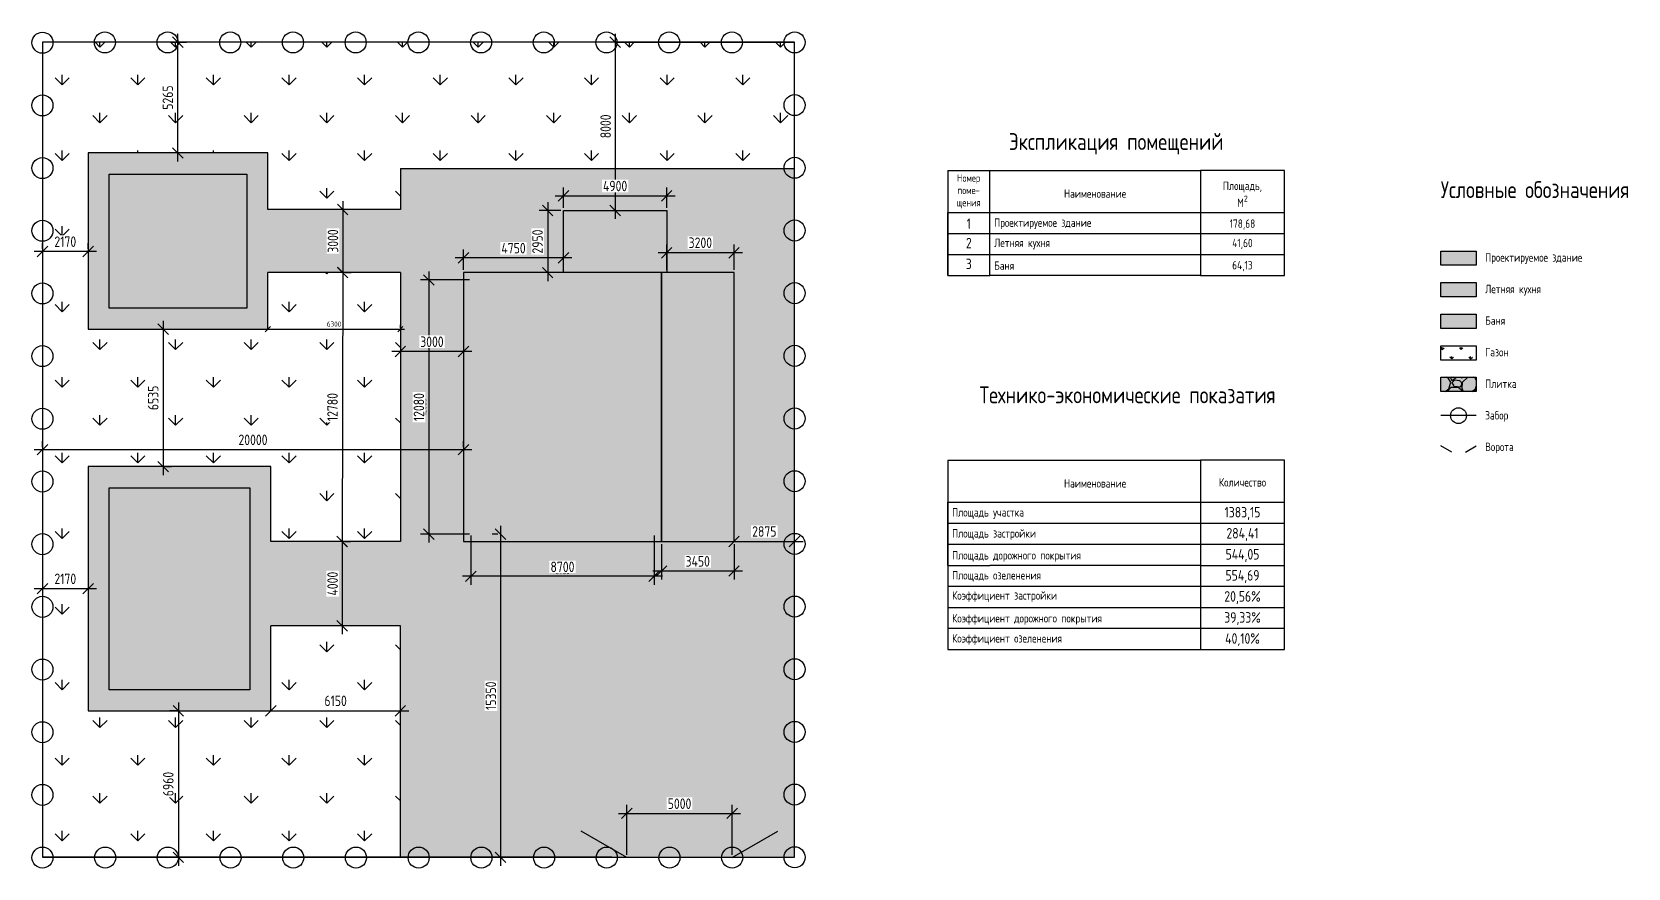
# Model space of a CAD drawing. Header units: millimetres. Extents: x 3384 to 79198, y 3671 to 43401.
import ezdxf

# ---------------------------------------------------------------- set-up
doc = ezdxf.new("R2010")
doc.units = ezdxf.units.MM
for name, color, linetype in [('Забор', 182, 'Continuous'), ('Перекрытия', 2, 'Continuous'), ('СПОЗУ', 7, 'Continuous')]:
    doc.layers.add(name, color=color, linetype=linetype)
doc.layers.add('СПДС_РАЗМЕРЫ', color=152, linetype='Continuous', lineweight=25)
doc.styles.add('ГОСТ 2.304', font='CS_Gost2304.shx')
doc.dimstyles.new('СПДС', dxfattribs={"dimscale": 100, "dimtxt": 2.5, "dimasz": 2.5, "dimexe": 2, "dimexo": 0.625, "dimgap": 1, "dimtad": 1, "dimdec": 0, "dimtxsty": 'ГОСТ 2.304', "dimblk": 'OBLIQUE', "dimblk1": 'OBLIQUE', "dimblk2": 'OBLIQUE', "dimcen": 2.5, "dimdle": 2, "dimadec": 0, "dimazin": 2, "dimtfac": 0.75, "dimtdec": 4, "dimtmove": 1, "dimatfit": 3, "dimfxl": 1, "dimtfill": 1, "dimtolj": 1, "dimarcsym": 1})

msp = doc.modelspace()

# ---------------------------------------------------------------- texts
at = {"layer": 'СПОЗУ', "ltscale": 100, "attachment_point": 1, "style": 'ГОСТ 2.304'}
for s, insert, char_height, width in [('\\pxqc;Экспликация помещений', (46883.9, 38593.4), 800, 16000), ('\\pxqc;Номер поме- щения', (46883.9, 36633.7), 350, 1986.199), ('\\pxqc;Наименование', (48883.9, 35917.8), 400, 10000), ('\\A1;\\pxqc;Площадь,^JМ{\\H0.70x;\\S2^ ;}', (58883.9, 36288.3), 400, 4000), ('\\pxql;Условные обозначения', (70301.2, 36306.3), 800, 8660.958), ('\\pxqc;1', (46883.9, 34539.4), 500, 2000), ('\\pxql; Проектируемое здание', (48883.9, 34539.4), 400, 10000), ('\\pxqc;178,68', (58883.9, 34491.1), 400, 3994.123), ('\\pxqc;2', (46883.9, 33615.4), 500, 2000), ('\\pxql; Летняя кухня', (48883.9, 33582.1), 400, 10000), ('\\pxqc;41,60', (58883.9, 33571.6), 400, 3994.123), ('\\pxqc;3', (46883.9, 32628.4), 500, 2000), ('Проектируемое здание', (72410.9, 32885), 400, 6844.286), ('\\pxql; Баня', (48883.9, 32497.8), 400, 10000), ('\\pxqc;64,13', (58883.9, 32517.4), 400, 3994.123), ('Летняя кухня', (72410.9, 31385), 400, 6844.286), ('Баня', (72410.9, 29885), 400, 6844.286), ('Газон', (72410.9, 28385), 400, 6844.286), ('\\pxqc;Технико-экономические показатия', (46716.7, 26555.1), 800, 17412.851), ('Плитка', (72410.9, 26885), 400, 6844.286), ('Забор', (72410.9, 25385), 400, 6844.286), ('Ворота', (72410.9, 23885), 400, 6844.286), ('\\pxqc;Наименование', (48883.9, 22151.5), 400, 10000), ('\\pxqc;Количество', (58883.9, 22198.9), 400, 4000), (' Площадь участка', (46883.9, 20773.1), 400, 12000), ('\\pxqc;1383,15', (58883.9, 20830.6), 500, 4000), ('\\pxql; Площадь застройки', (46883.9, 19774), 400, 12000), ('\\pxqc;284,41', (58883.9, 19830.6), 500, 4000), ('\\pxql; Площадь дорожного покрытия', (46883.9, 18731.5), 400, 12000), ('\\pxqc;544,05', (58883.9, 18830.6), 500, 4000), (' Площадь озеленения', (46883.9, 17782.2), 400, 12000), ('\\pxqc;554,69', (58883.9, 17830.6), 500, 4000), ('\\pxql; Коэффициент застройки', (46883.9, 16824.8), 400, 12000), ('\\pxqc;20,56%', (58883.9, 16830.6), 500, 4000), ('\\pxql; Коэффициент дорожного покрытия', (46883.9, 15740.6), 400, 12000), ('\\pxqc;39,33%', (58883.9, 15830.6), 500, 4000), ('\\pxql; Коэффициент озеленения', (46883.9, 14785.5), 400, 12000), ('\\pxqc;40,10%', (58883.9, 14830.6), 500, 4000)]:
    msp.add_mtext(s, dxfattribs=dict(at, insert=insert, char_height=char_height, width=width))

# ---------------------------------------------------------------- blocks, each defined once
blk = doc.blocks.new('_Oblique')
at = {"color": 0, "linetype": 'ByBlock', "lineweight": -2}
blk.add_line((-0.5, -0.5), (0.5, 0.5), dxfattribs=at)
blk = doc.blocks.new('*D29')
at = {"layer": 'Defpoints', "color": 0, "ltscale": 100}
for p in [(24234, 31615), (22234, 19535), (24234, 19535)]:
    blk.add_point(p, dxfattribs=at)
at = {"layer": 'СПДС_РАЗМЕРЫ', "color": 0, "lineweight": -2, "ltscale": 100}
for p, q in [((24172, 31615), (22034, 31615)), ((22234, 31815), (22234, 19335)), ((24172, 19535), (22034, 19535))]:
    blk.add_line(p, q, dxfattribs=at)
at = {"layer": 'СПДС_РАЗМЕРЫ', "color": 0, "lineweight": -2, "ltscale": 100, "xscale": 250, "yscale": 250, "zscale": 250}
for p, rotation in [((22234, 31615), 90), ((22234, 19535), 270)]:
    blk.add_blockref('_Oblique', p, dxfattribs=dict(at, rotation=rotation))
at = {"layer": 'СПДС_РАЗМЕРЫ', "color": 0, "lineweight": 25, "ltscale": 100, "insert": (21999, 25575), "char_height": 250, "attachment_point": 5, "rotation": 90, "style": 'ГОСТ 2.304', "bg_fill": 3, "box_fill_scale": 1.1, "bg_fill_color": 256, "bg_fill_true_color": 13158600, "bg_fill_transparency": 0}
blk.add_mtext('\\A1;12080', dxfattribs=at)
blk = doc.blocks.new('*D30')
at = {"layer": 'Defpoints', "color": 0, "ltscale": 100}
for p in [(24234, 19535), (32934, 19535), (24234, 17535)]:
    blk.add_point(p, dxfattribs=at)
at = {"layer": 'СПДС_РАЗМЕРЫ', "color": 0, "lineweight": -2, "ltscale": 100}
for p, q in [((24234, 19472), (24234, 17335)), ((32934, 19472), (32934, 17335)), ((33134, 17535), (24034, 17535))]:
    blk.add_line(p, q, dxfattribs=at)
at = {"layer": 'СПДС_РАЗМЕРЫ', "color": 0, "lineweight": -2, "ltscale": 100, "xscale": 250, "yscale": 250, "zscale": 250, "rotation": 180}
blk.add_blockref('_Oblique', (24234, 17535), dxfattribs=at)
at = {"layer": 'СПДС_РАЗМЕРЫ', "color": 0, "lineweight": -2, "ltscale": 100, "xscale": 250, "yscale": 250, "zscale": 250}
blk.add_blockref('_Oblique', (32934, 17535), dxfattribs=at)
at = {"layer": 'СПДС_РАЗМЕРЫ', "color": 0, "lineweight": 25, "ltscale": 100, "insert": (28584, 17760), "char_height": 250, "attachment_point": 5, "style": 'ГОСТ 2.304', "bg_fill": 3, "box_fill_scale": 1.1, "bg_fill_color": 256, "bg_fill_true_color": 13158600, "bg_fill_transparency": 0}
blk.add_mtext('\\A1;8700', dxfattribs=at)
blk = doc.blocks.new('*D31')
at = {"layer": 'Defpoints', "color": 0, "ltscale": 100}
for p in [(24234, 31615), (22234, 19535), (24234, 19535)]:
    blk.add_point(p, dxfattribs=at)
at = {"layer": 'СПДС_РАЗМЕРЫ', "color": 0, "lineweight": -2, "ltscale": 100}
for p, q in [((22234, 32015), (22234, 19135)), ((24109, 31615), (21834, 31615)), ((24109, 19535), (21834, 19535))]:
    blk.add_line(p, q, dxfattribs=at)
at = {"layer": 'СПДС_РАЗМЕРЫ', "color": 0, "lineweight": -2, "ltscale": 100, "xscale": 500, "yscale": 500, "zscale": 500}
for p, rotation in [((22234, 31615), 90), ((22234, 19535), 270)]:
    blk.add_blockref('_Oblique', p, dxfattribs=dict(at, rotation=rotation))
at = {"layer": 'СПДС_РАЗМЕРЫ', "color": 0, "lineweight": 25, "ltscale": 100, "insert": (21765, 25575), "char_height": 500, "attachment_point": 5, "rotation": 90, "style": 'ГОСТ 2.304', "bg_fill": 3, "box_fill_scale": 1.1, "bg_fill_color": 256, "bg_fill_true_color": 13158600, "bg_fill_transparency": 0}
blk.add_mtext('\\A1;12080', dxfattribs=at)
blk = doc.blocks.new('*D32')
at = {"layer": 'Defpoints', "color": 0, "ltscale": 100}
for p in [(24234, 19535), (32934, 19535), (24234, 17535)]:
    blk.add_point(p, dxfattribs=at)
at = {"layer": 'СПДС_РАЗМЕРЫ', "color": 0, "lineweight": -2, "ltscale": 100}
for p, q in [((24234, 19410), (24234, 17135)), ((32934, 19410), (32934, 17135)), ((33334, 17535), (23834, 17535))]:
    blk.add_line(p, q, dxfattribs=at)
at = {"layer": 'СПДС_РАЗМЕРЫ', "color": 0, "lineweight": -2, "ltscale": 100, "xscale": 500, "yscale": 500, "zscale": 500, "rotation": 180}
blk.add_blockref('_Oblique', (24234, 17535), dxfattribs=at)
at = {"layer": 'СПДС_РАЗМЕРЫ', "color": 0, "lineweight": -2, "ltscale": 100, "xscale": 500, "yscale": 500, "zscale": 500}
blk.add_blockref('_Oblique', (32934, 17535), dxfattribs=at)
at = {"layer": 'СПДС_РАЗМЕРЫ', "color": 0, "lineweight": 25, "ltscale": 100, "insert": (28584, 17985), "char_height": 500, "attachment_point": 5, "style": 'ГОСТ 2.304', "bg_fill": 3, "box_fill_scale": 1.1, "bg_fill_color": 256, "bg_fill_true_color": 13158600, "bg_fill_transparency": 0}
blk.add_mtext('\\A1;8700', dxfattribs=at)
blk = doc.blocks.new('*D33')
at = {"layer": 'Defpoints', "color": 0, "ltscale": 100}
for p in [(36644, 6271), (31644, 4171), (36644, 4171)]:
    blk.add_point(p, dxfattribs=at)
at = {"layer": 'СПДС_РАЗМЕРЫ', "color": 0, "lineweight": -2, "ltscale": 100}
for p, q in [((31244, 6271), (37044, 6271)), ((31644, 4296), (31644, 6671)), ((36644, 4296), (36644, 6671))]:
    blk.add_line(p, q, dxfattribs=at)
at = {"layer": 'СПДС_РАЗМЕРЫ', "color": 0, "lineweight": -2, "ltscale": 100, "xscale": 500, "yscale": 500, "zscale": 500, "rotation": 180}
blk.add_blockref('_Oblique', (31644, 6271), dxfattribs=at)
at = {"layer": 'СПДС_РАЗМЕРЫ', "color": 0, "lineweight": -2, "ltscale": 100, "xscale": 500, "yscale": 500, "zscale": 500}
blk.add_blockref('_Oblique', (36644, 6271), dxfattribs=at)
at = {"layer": 'СПДС_РАЗМЕРЫ', "color": 0, "ltscale": 100, "insert": (34144, 6731), "char_height": 500, "attachment_point": 5, "style": 'ГОСТ 2.304', "bg_fill": 3, "box_fill_scale": 1.1, "bg_fill_color": 256, "bg_fill_true_color": 13158600, "bg_fill_transparency": 0}
blk.add_mtext('\\A1;5000', dxfattribs=at)
blk = doc.blocks.new('*D34')
at = {"layer": 'Defpoints', "color": 0, "ltscale": 100}
for p in [(36734, 19185), (39609, 19185), (39609, 19185)]:
    blk.add_point(p, dxfattribs=at)
at = {"layer": 'СПДС_РАЗМЕРЫ', "color": 0, "lineweight": -2, "ltscale": 100}
for p, q in [((36334, 19185), (40009, 19185)), ((36734, 19310), (36734, 19585)), ((39609, 19310), (39609, 19585))]:
    blk.add_line(p, q, dxfattribs=at)
at = {"layer": 'СПДС_РАЗМЕРЫ', "color": 0, "lineweight": -2, "ltscale": 100, "xscale": 500, "yscale": 500, "zscale": 500, "rotation": 180}
blk.add_blockref('_Oblique', (36734, 19185), dxfattribs=at)
at = {"layer": 'СПДС_РАЗМЕРЫ', "color": 0, "lineweight": -2, "ltscale": 100, "xscale": 500, "yscale": 500, "zscale": 500}
blk.add_blockref('_Oblique', (39609, 19185), dxfattribs=at)
at = {"layer": 'СПДС_РАЗМЕРЫ', "color": 0, "ltscale": 100, "insert": (38172, 19664), "char_height": 500, "attachment_point": 5, "style": 'ГОСТ 2.304', "bg_fill": 3, "box_fill_scale": 1.1, "bg_fill_color": 256, "bg_fill_true_color": 13158600, "bg_fill_transparency": 0}
blk.add_mtext('\\A1;2875', dxfattribs=at)
blk = doc.blocks.new('*D35')
at = {"layer": 'Defpoints', "color": 0, "ltscale": 100}
for p in [(31084, 42915), (31084, 34915), (31084, 34915)]:
    blk.add_point(p, dxfattribs=at)
at = {"layer": 'СПДС_РАЗМЕРЫ', "color": 0, "lineweight": -2, "ltscale": 100}
for p, q in [((31084, 43315), (31084, 34515)), ((31209, 42915), (31484, 42915)), ((31209, 34915), (31484, 34915))]:
    blk.add_line(p, q, dxfattribs=at)
at = {"layer": 'СПДС_РАЗМЕРЫ', "color": 0, "lineweight": -2, "ltscale": 100, "xscale": 500, "yscale": 500, "zscale": 500}
for p, rotation in [((31084, 42915), 90), ((31084, 34915), 270)]:
    blk.add_blockref('_Oblique', p, dxfattribs=dict(at, rotation=rotation))
at = {"layer": 'СПДС_РАЗМЕРЫ', "color": 0, "ltscale": 100, "insert": (30634, 38915), "char_height": 500, "attachment_point": 5, "rotation": 90, "style": 'ГОСТ 2.304', "bg_fill": 3, "box_fill_scale": 1.1, "bg_fill_color": 256, "bg_fill_true_color": 13158600, "bg_fill_transparency": 0}
blk.add_mtext('\\A1;8000', dxfattribs=at)
blk = doc.blocks.new('*D36')
at = {"layer": 'Defpoints', "color": 0, "ltscale": 100}
for p in [(28634, 34915), (27884, 31965), (28584, 31965)]:
    blk.add_point(p, dxfattribs=at)
at = {"layer": 'СПДС_РАЗМЕРЫ', "color": 0, "lineweight": -2, "ltscale": 100}
for p, q in [((28509, 34915), (27484, 34915)), ((27884, 35315), (27884, 31565)), ((28459, 31965), (27484, 31965))]:
    blk.add_line(p, q, dxfattribs=at)
at = {"layer": 'СПДС_РАЗМЕРЫ', "color": 0, "lineweight": -2, "ltscale": 100, "xscale": 500, "yscale": 500, "zscale": 500}
for p, rotation in [((27884, 34915), 90), ((27884, 31965), 270)]:
    blk.add_blockref('_Oblique', p, dxfattribs=dict(at, rotation=rotation))
at = {"layer": 'СПДС_РАЗМЕРЫ', "color": 0, "ltscale": 100, "insert": (27400, 33440), "char_height": 500, "attachment_point": 5, "rotation": 90, "style": 'ГОСТ 2.304', "bg_fill": 3, "box_fill_scale": 1.1, "bg_fill_color": 256, "bg_fill_true_color": 13158600, "bg_fill_transparency": 0}
blk.add_mtext('\\A1;2950', dxfattribs=at)
blk = doc.blocks.new('*D37')
at = {"layer": 'Defpoints', "color": 0, "ltscale": 100}
for p in [(18144, 34965), (18144, 31965), (18144, 31965)]:
    blk.add_point(p, dxfattribs=at)
at = {"layer": 'СПДС_РАЗМЕРЫ', "color": 0, "lineweight": -2, "ltscale": 100}
for p, q in [((18019, 34965), (17744, 34965)), ((18144, 35365), (18144, 31565)), ((18019, 31965), (17744, 31965))]:
    blk.add_line(p, q, dxfattribs=at)
at = {"layer": 'СПДС_РАЗМЕРЫ', "color": 0, "lineweight": -2, "ltscale": 100, "xscale": 500, "yscale": 500, "zscale": 500}
for p, rotation in [((18144, 34965), 90), ((18144, 31965), 270)]:
    blk.add_blockref('_Oblique', p, dxfattribs=dict(at, rotation=rotation))
at = {"layer": 'СПДС_РАЗМЕРЫ', "color": 0, "ltscale": 100, "insert": (17683, 33465), "char_height": 500, "attachment_point": 5, "rotation": 90, "style": 'ГОСТ 2.304', "bg_fill": 3, "box_fill_scale": 1.1, "bg_fill_color": 256, "bg_fill_true_color": 13158600, "bg_fill_transparency": 0}
blk.add_mtext('\\A1;3000', dxfattribs=at)
blk = doc.blocks.new('*D38')
at = {"layer": 'Defpoints', "color": 0, "ltscale": 100}
for p in [(18144, 19185), (18116, 15185), (18144, 15185)]:
    blk.add_point(p, dxfattribs=at)
at = {"layer": 'СПДС_РАЗМЕРЫ', "color": 0, "lineweight": -2, "ltscale": 100}
for p, q in [((18019, 19185), (17716, 19185)), ((18116, 19585), (18116, 14785)), ((18019, 15185), (17716, 15185))]:
    blk.add_line(p, q, dxfattribs=at)
at = {"layer": 'СПДС_РАЗМЕРЫ', "color": 0, "lineweight": -2, "ltscale": 100, "xscale": 500, "yscale": 500, "zscale": 500}
for p, rotation in [((18116, 19185), 90), ((18116, 15185), 270)]:
    blk.add_blockref('_Oblique', p, dxfattribs=dict(at, rotation=rotation))
at = {"layer": 'СПДС_РАЗМЕРЫ', "color": 0, "ltscale": 100, "insert": (17666, 17185), "char_height": 500, "attachment_point": 5, "rotation": 90, "style": 'ГОСТ 2.304', "bg_fill": 3, "box_fill_scale": 1.1, "bg_fill_color": 256, "bg_fill_true_color": 13158600, "bg_fill_transparency": 0}
blk.add_mtext('\\A1;4000', dxfattribs=at)
blk = doc.blocks.new('*D39')
at = {"layer": 'Defpoints', "color": 0, "ltscale": 100}
for p in [(18144, 31965), (18116, 19185), (18116, 19185)]:
    blk.add_point(p, dxfattribs=at)
at = {"layer": 'СПДС_РАЗМЕРЫ', "color": 0, "lineweight": -2, "ltscale": 100}
for p, q in [((18145, 32365), (18115, 18785)), ((18269, 31964), (18544, 31964)), ((18241, 19184), (18516, 19184))]:
    blk.add_line(p, q, dxfattribs=at)
at = {"layer": 'СПДС_РАЗМЕРЫ', "color": 0, "lineweight": -2, "ltscale": 100, "xscale": 500, "yscale": 500, "zscale": 500}
for p, rotation in [((18144, 31965), 89.87560970326753), ((18116, 19185), 269.8756097032675)]:
    blk.add_blockref('_Oblique', p, dxfattribs=dict(at, rotation=rotation))
at = {"layer": 'СПДС_РАЗМЕРЫ', "color": 0, "ltscale": 100, "insert": (17661, 25576), "char_height": 500, "attachment_point": 5, "rotation": 89.87561, "style": 'ГОСТ 2.304', "bg_fill": 3, "box_fill_scale": 1.1, "bg_fill_color": 256, "bg_fill_true_color": 13158600, "bg_fill_transparency": 0}
blk.add_mtext('\\A1;12780', dxfattribs=at)
blk = doc.blocks.new('*D40')
at = {"layer": 'Defpoints', "color": 0, "ltscale": 100}
for p in [(3884, 23550), (3884, 23550), (23884, 23550)]:
    blk.add_point(p, dxfattribs=at)
at = {"layer": 'СПДС_РАЗМЕРЫ', "color": 0, "lineweight": -2, "ltscale": 100}
for p, q in [((24284, 23550), (3484, 23550)), ((3884, 23675), (3884, 23950)), ((23884, 23675), (23884, 23950))]:
    blk.add_line(p, q, dxfattribs=at)
at = {"layer": 'СПДС_РАЗМЕРЫ', "color": 0, "lineweight": -2, "ltscale": 100, "xscale": 500, "yscale": 500, "zscale": 500, "rotation": 180}
blk.add_blockref('_Oblique', (3884, 23550), dxfattribs=at)
at = {"layer": 'СПДС_РАЗМЕРЫ', "color": 0, "lineweight": -2, "ltscale": 100, "xscale": 500, "yscale": 500, "zscale": 500}
blk.add_blockref('_Oblique', (23884, 23550), dxfattribs=at)
at = {"layer": 'СПДС_РАЗМЕРЫ', "color": 0, "ltscale": 100, "insert": (13884, 24019), "char_height": 500, "attachment_point": 5, "style": 'ГОСТ 2.304', "bg_fill": 3, "box_fill_scale": 1.1, "bg_fill_color": 256, "bg_fill_true_color": 13158600, "bg_fill_transparency": 0}
blk.add_mtext('\\A1;20000', dxfattribs=at)
blk = doc.blocks.new('*D41')
at = {"layer": 'Defpoints', "color": 0, "ltscale": 100}
for p in [(20884, 28220), (20884, 28220), (23884, 28220)]:
    blk.add_point(p, dxfattribs=at)
at = {"layer": 'СПДС_РАЗМЕРЫ', "color": 0, "lineweight": -2, "ltscale": 100}
for p, q in [((24284, 28220), (20484, 28220)), ((20884, 28095), (20884, 27820)), ((23884, 28095), (23884, 27820))]:
    blk.add_line(p, q, dxfattribs=at)
at = {"layer": 'СПДС_РАЗМЕРЫ', "color": 0, "lineweight": -2, "ltscale": 100, "xscale": 500, "yscale": 500, "zscale": 500, "rotation": 180}
blk.add_blockref('_Oblique', (20884, 28220), dxfattribs=at)
at = {"layer": 'СПДС_РАЗМЕРЫ', "color": 0, "lineweight": -2, "ltscale": 100, "xscale": 500, "yscale": 500, "zscale": 500}
blk.add_blockref('_Oblique', (23884, 28220), dxfattribs=at)
at = {"layer": 'СПДС_РАЗМЕРЫ', "color": 0, "ltscale": 100, "insert": (22384, 28680), "char_height": 500, "attachment_point": 5, "style": 'ГОСТ 2.304', "bg_fill": 3, "box_fill_scale": 1.1, "bg_fill_color": 256, "bg_fill_true_color": 13158600, "bg_fill_transparency": 0}
blk.add_mtext('\\A1;3000', dxfattribs=at)
blk = doc.blocks.new('*D42')
at = {"layer": 'Defpoints', "color": 0, "ltscale": 100}
for p in [(25644, 19535), (25644, 4185), (25644, 4185)]:
    blk.add_point(p, dxfattribs=at)
at = {"layer": 'СПДС_РАЗМЕРЫ', "color": 0, "lineweight": -2, "ltscale": 100}
for p, q in [((25644, 19935), (25644, 3785)), ((25519, 19535), (25244, 19535)), ((25519, 4185), (25244, 4185))]:
    blk.add_line(p, q, dxfattribs=at)
at = {"layer": 'СПДС_РАЗМЕРЫ', "color": 0, "lineweight": -2, "ltscale": 100, "xscale": 500, "yscale": 500, "zscale": 500}
for p, rotation in [((25644, 19535), 90), ((25644, 4185), 270)]:
    blk.add_blockref('_Oblique', p, dxfattribs=dict(at, rotation=rotation))
at = {"layer": 'СПДС_РАЗМЕРЫ', "color": 0, "ltscale": 100, "insert": (25184, 11860), "char_height": 500, "attachment_point": 5, "rotation": 90, "style": 'ГОСТ 2.304', "bg_fill": 3, "box_fill_scale": 1.1, "bg_fill_color": 256, "bg_fill_true_color": 13158600, "bg_fill_transparency": 0}
blk.add_mtext('\\A1;15350', dxfattribs=at)
blk = doc.blocks.new('*D43')
at = {"layer": 'Defpoints', "color": 0, "ltscale": 100}
for p in [(28634, 34915), (33534, 35615), (33534, 34915)]:
    blk.add_point(p, dxfattribs=at)
at = {"layer": 'СПДС_РАЗМЕРЫ', "color": 0, "lineweight": -2, "ltscale": 100}
for p, q in [((28634, 35040), (28634, 36015)), ((33534, 35040), (33534, 36015)), ((28234, 35615), (33934, 35615))]:
    blk.add_line(p, q, dxfattribs=at)
at = {"layer": 'СПДС_РАЗМЕРЫ', "color": 0, "lineweight": -2, "ltscale": 100, "xscale": 500, "yscale": 500, "zscale": 500, "rotation": 180}
blk.add_blockref('_Oblique', (28634, 35615), dxfattribs=at)
at = {"layer": 'СПДС_РАЗМЕРЫ', "color": 0, "lineweight": -2, "ltscale": 100, "xscale": 500, "yscale": 500, "zscale": 500}
blk.add_blockref('_Oblique', (33534, 35615), dxfattribs=at)
at = {"layer": 'СПДС_РАЗМЕРЫ', "color": 0, "ltscale": 100, "insert": (31084, 36079), "char_height": 500, "attachment_point": 5, "style": 'ГОСТ 2.304', "bg_fill": 3, "box_fill_scale": 1.1, "bg_fill_color": 256, "bg_fill_true_color": 13158600, "bg_fill_transparency": 0}
blk.add_mtext('\\A1;4900', dxfattribs=at)
blk = doc.blocks.new('*D44')
at = {"layer": 'Defpoints', "color": 0, "ltscale": 100}
for p in [(33534, 32904), (33534, 31965), (36734, 31965)]:
    blk.add_point(p, dxfattribs=at)
at = {"layer": 'СПДС_РАЗМЕРЫ', "color": 0, "lineweight": -2, "ltscale": 100}
for p, q in [((37134, 32904), (33134, 32904)), ((33534, 32090), (33534, 33304)), ((36734, 32090), (36734, 33304))]:
    blk.add_line(p, q, dxfattribs=at)
at = {"layer": 'СПДС_РАЗМЕРЫ', "color": 0, "lineweight": -2, "ltscale": 100, "xscale": 500, "yscale": 500, "zscale": 500, "rotation": 180}
blk.add_blockref('_Oblique', (33534, 32904), dxfattribs=at)
at = {"layer": 'СПДС_РАЗМЕРЫ', "color": 0, "lineweight": -2, "ltscale": 100, "xscale": 500, "yscale": 500, "zscale": 500}
blk.add_blockref('_Oblique', (36734, 32904), dxfattribs=at)
at = {"layer": 'СПДС_РАЗМЕРЫ', "color": 0, "ltscale": 100, "insert": (35134, 33384), "char_height": 500, "attachment_point": 5, "style": 'ГОСТ 2.304', "bg_fill": 3, "box_fill_scale": 1.1, "bg_fill_color": 256, "bg_fill_true_color": 13158600, "bg_fill_transparency": 0}
blk.add_mtext('\\A1;3200', dxfattribs=at)
blk = doc.blocks.new('*D45')
at = {"layer": 'Defpoints', "color": 0, "ltscale": 100}
for p in [(23884, 32665), (23884, 31965), (28634, 31965)]:
    blk.add_point(p, dxfattribs=at)
at = {"layer": 'СПДС_РАЗМЕРЫ', "color": 0, "lineweight": -2, "ltscale": 100}
for p, q in [((29034, 32665), (23484, 32665)), ((23884, 32090), (23884, 33065)), ((28634, 32090), (28634, 33065))]:
    blk.add_line(p, q, dxfattribs=at)
at = {"layer": 'СПДС_РАЗМЕРЫ', "color": 0, "lineweight": -2, "ltscale": 100, "xscale": 500, "yscale": 500, "zscale": 500, "rotation": 180}
blk.add_blockref('_Oblique', (23884, 32665), dxfattribs=at)
at = {"layer": 'СПДС_РАЗМЕРЫ', "color": 0, "lineweight": -2, "ltscale": 100, "xscale": 500, "yscale": 500, "zscale": 500}
blk.add_blockref('_Oblique', (28634, 32665), dxfattribs=at)
at = {"layer": 'СПДС_РАЗМЕРЫ', "color": 0, "ltscale": 100, "insert": (26259, 33125), "char_height": 500, "attachment_point": 5, "style": 'ГОСТ 2.304', "bg_fill": 3, "box_fill_scale": 1.1, "bg_fill_color": 256, "bg_fill_true_color": 13158600, "bg_fill_transparency": 0}
blk.add_mtext('\\A1;4750', dxfattribs=at)
blk = doc.blocks.new('*D46')
at = {"layer": 'Defpoints', "color": 0, "ltscale": 100}
for p in [(33284, 19185), (36734, 19185), (33284, 17785)]:
    blk.add_point(p, dxfattribs=at)
at = {"layer": 'СПДС_РАЗМЕРЫ', "color": 0, "lineweight": -2, "ltscale": 100}
for p, q in [((33284, 19060), (33284, 17385)), ((36734, 19060), (36734, 17385)), ((37134, 17785), (32884, 17785))]:
    blk.add_line(p, q, dxfattribs=at)
at = {"layer": 'СПДС_РАЗМЕРЫ', "color": 0, "lineweight": -2, "ltscale": 100, "xscale": 500, "yscale": 500, "zscale": 500, "rotation": 180}
blk.add_blockref('_Oblique', (33284, 17785), dxfattribs=at)
at = {"layer": 'СПДС_РАЗМЕРЫ', "color": 0, "lineweight": -2, "ltscale": 100, "xscale": 500, "yscale": 500, "zscale": 500}
blk.add_blockref('_Oblique', (36734, 17785), dxfattribs=at)
at = {"layer": 'СПДС_РАЗМЕРЫ', "color": 0, "ltscale": 100, "insert": (35009, 18245), "char_height": 500, "attachment_point": 5, "style": 'ГОСТ 2.304', "bg_fill": 3, "box_fill_scale": 1.1, "bg_fill_color": 256, "bg_fill_true_color": 13158600, "bg_fill_transparency": 0}
blk.add_mtext('\\A1;3450', dxfattribs=at)
blk = doc.blocks.new('*D48')
at = {"layer": 'Defpoints', "color": 0, "ltscale": 100}
for p in [(9621, 29280), (9621, 22745), (9621, 22745)]:
    blk.add_point(p, dxfattribs=at)
at = {"layer": 'СПДС_РАЗМЕРЫ', "color": 0, "lineweight": -2, "ltscale": 100}
for p, q in [((9621, 29680), (9621, 22345)), ((9746, 29280), (10021, 29280)), ((9746, 22745), (10021, 22745))]:
    blk.add_line(p, q, dxfattribs=at)
at = {"layer": 'СПДС_РАЗМЕРЫ', "color": 0, "lineweight": -2, "ltscale": 100, "xscale": 500, "yscale": 500, "zscale": 500}
for p, rotation in [((9621, 29280), 90), ((9621, 22745), 270)]:
    blk.add_blockref('_Oblique', p, dxfattribs=dict(at, rotation=rotation))
at = {"layer": 'СПДС_РАЗМЕРЫ', "color": 0, "ltscale": 100, "insert": (9146, 26012), "char_height": 500, "attachment_point": 5, "rotation": 90, "style": 'ГОСТ 2.304', "bg_fill": 3, "box_fill_scale": 1.1, "bg_fill_color": 256, "bg_fill_true_color": 13158600, "bg_fill_transparency": 0}
blk.add_mtext('\\A1;6535', dxfattribs=at)
blk = doc.blocks.new('*D51')
at = {"layer": 'Defpoints', "color": 0, "ltscale": 100}
for p in [(3884, 32965), (3884, 32965), (6054, 32965)]:
    blk.add_point(p, dxfattribs=at)
at = {"layer": 'СПДС_РАЗМЕРЫ', "color": 0, "lineweight": -2, "ltscale": 100}
for p, q in [((3884, 33090), (3884, 33365)), ((6054, 33090), (6054, 33365)), ((6454, 32965), (3484, 32965))]:
    blk.add_line(p, q, dxfattribs=at)
at = {"layer": 'СПДС_РАЗМЕРЫ', "color": 0, "lineweight": -2, "ltscale": 100, "xscale": 500, "yscale": 500, "zscale": 500, "rotation": 180}
blk.add_blockref('_Oblique', (3884, 32965), dxfattribs=at)
at = {"layer": 'СПДС_РАЗМЕРЫ', "color": 0, "lineweight": -2, "ltscale": 100, "xscale": 500, "yscale": 500, "zscale": 500}
blk.add_blockref('_Oblique', (6054, 32965), dxfattribs=at)
at = {"layer": 'СПДС_РАЗМЕРЫ', "color": 0, "ltscale": 100, "insert": (4969, 33434), "char_height": 500, "attachment_point": 5, "style": 'ГОСТ 2.304', "bg_fill": 3, "box_fill_scale": 1.1, "bg_fill_color": 256, "bg_fill_true_color": 13158600, "bg_fill_transparency": 0}
blk.add_mtext('\\A1;2170', dxfattribs=at)
blk = doc.blocks.new('*D54')
at = {"layer": 'Defpoints', "color": 0, "ltscale": 100}
for p in [(3884, 16945), (3884, 16945), (6054, 16945)]:
    blk.add_point(p, dxfattribs=at)
at = {"layer": 'СПДС_РАЗМЕРЫ', "color": 0, "lineweight": -2, "ltscale": 100}
for p, q in [((6454, 16945), (3484, 16945)), ((3884, 16820), (3884, 16545)), ((6054, 16820), (6054, 16545))]:
    blk.add_line(p, q, dxfattribs=at)
at = {"layer": 'СПДС_РАЗМЕРЫ', "color": 0, "lineweight": -2, "ltscale": 100, "xscale": 500, "yscale": 500, "zscale": 500, "rotation": 180}
blk.add_blockref('_Oblique', (3884, 16945), dxfattribs=at)
at = {"layer": 'СПДС_РАЗМЕРЫ', "color": 0, "lineweight": -2, "ltscale": 100, "xscale": 500, "yscale": 500, "zscale": 500}
blk.add_blockref('_Oblique', (6054, 16945), dxfattribs=at)
at = {"layer": 'СПДС_РАЗМЕРЫ', "color": 0, "ltscale": 100, "insert": (4969, 17414), "char_height": 500, "attachment_point": 5, "style": 'ГОСТ 2.304', "bg_fill": 3, "box_fill_scale": 1.1, "bg_fill_color": 256, "bg_fill_true_color": 13158600, "bg_fill_transparency": 0}
blk.add_mtext('\\A1;2170', dxfattribs=at)
blk = doc.blocks.new('*D65')
at = {"layer": 'Defpoints', "color": 0, "ltscale": 100}
for p in [(10394, 11145), (10341, 4185), (10394, 4185)]:
    blk.add_point(p, dxfattribs=at)
at = {"layer": 'СПДС_РАЗМЕРЫ', "color": 0, "lineweight": -2, "ltscale": 100}
for p, q in [((10341, 11545), (10341, 3785)), ((10269, 11145), (9941, 11145)), ((10269, 4185), (9941, 4185))]:
    blk.add_line(p, q, dxfattribs=at)
at = {"layer": 'СПДС_РАЗМЕРЫ', "color": 0, "lineweight": -2, "ltscale": 100, "xscale": 500, "yscale": 500, "zscale": 500}
for p, rotation in [((10341, 11145), 89.99999999999999), ((10341, 4185), 270)]:
    blk.add_blockref('_Oblique', p, dxfattribs=dict(at, rotation=rotation))
at = {"layer": 'СПДС_РАЗМЕРЫ', "color": 0, "ltscale": 100, "insert": (9862, 7665), "char_height": 500, "attachment_point": 5, "rotation": 90, "style": 'ГОСТ 2.304', "bg_fill": 3, "box_fill_scale": 1.1, "bg_fill_color": 256, "bg_fill_true_color": 13158600, "bg_fill_transparency": 0}
blk.add_mtext('\\A1;6960', dxfattribs=at)
blk = doc.blocks.new('*D71')
at = {"layer": 'Defpoints', "color": 0, "ltscale": 100}
for p in [(14734, 11145), (20884, 11145), (20884, 11145)]:
    blk.add_point(p, dxfattribs=at)
at = {"layer": 'СПДС_РАЗМЕРЫ', "color": 0, "lineweight": -2, "ltscale": 100}
for p, q in [((14734, 11270), (14734, 11545)), ((20884, 11270), (20884, 11545)), ((14334, 11145), (21284, 11145))]:
    blk.add_line(p, q, dxfattribs=at)
at = {"layer": 'СПДС_РАЗМЕРЫ', "color": 0, "lineweight": -2, "ltscale": 100, "xscale": 500, "yscale": 500, "zscale": 500, "rotation": 180}
blk.add_blockref('_Oblique', (14734, 11145), dxfattribs=at)
at = {"layer": 'СПДС_РАЗМЕРЫ', "color": 0, "lineweight": -2, "ltscale": 100, "xscale": 500, "yscale": 500, "zscale": 500}
blk.add_blockref('_Oblique', (20884, 11145), dxfattribs=at)
at = {"layer": 'СПДС_РАЗМЕРЫ', "color": 0, "ltscale": 100, "insert": (17809, 11619), "char_height": 500, "attachment_point": 5, "style": 'ГОСТ 2.304', "bg_fill": 3, "box_fill_scale": 1.1, "bg_fill_color": 256, "bg_fill_true_color": 13158600, "bg_fill_transparency": 0}
blk.add_mtext('\\A1;6150', dxfattribs=at)
blk = doc.blocks.new('*D76')
at = {"layer": 'Defpoints', "color": 0, "ltscale": 100}
for p in [(9874, 42915), (10319, 42915), (10319, 37650)]:
    blk.add_point(p, dxfattribs=at)
at = {"layer": 'СПДС_РАЗМЕРЫ', "color": 0, "lineweight": -2, "ltscale": 100}
for p, q in [((10319, 37250), (10319, 43315)), ((9999, 42915), (10719, 42915)), ((10194, 37650), (9919, 37650))]:
    blk.add_line(p, q, dxfattribs=at)
at = {"layer": 'СПДС_РАЗМЕРЫ', "color": 0, "lineweight": -2, "ltscale": 100, "xscale": 500, "yscale": 500, "zscale": 500}
for p, rotation in [((10319, 42915), 90), ((10319, 37650), 270)]:
    blk.add_blockref('_Oblique', p, dxfattribs=dict(at, rotation=rotation))
at = {"layer": 'СПДС_РАЗМЕРЫ', "color": 0, "ltscale": 100, "insert": (9839, 40282), "char_height": 500, "attachment_point": 5, "rotation": 90, "style": 'ГОСТ 2.304', "bg_fill": 3, "box_fill_scale": 1.1, "bg_fill_color": 256, "bg_fill_true_color": 13158600, "bg_fill_transparency": 0}
blk.add_mtext('\\A1;5265', dxfattribs=at)
blk = doc.blocks.new('*D139')
at = {"layer": 'Defpoints', "color": 0, "ltscale": 100}
for p in [(14584, 29280), (20884, 29280), (20884, 29280)]:
    blk.add_point(p, dxfattribs=at)
at = {"layer": 'СПДС_РАЗМЕРЫ', "color": 0, "lineweight": -2, "ltscale": 100}
for p, q in [((14384, 29280), (21084, 29280)), ((14584, 29342), (14584, 29480)), ((20884, 29342), (20884, 29480))]:
    blk.add_line(p, q, dxfattribs=at)
at = {"layer": 'СПДС_РАЗМЕРЫ', "color": 0, "lineweight": -2, "ltscale": 100, "xscale": 250, "yscale": 250, "zscale": 250, "rotation": 180}
blk.add_blockref('_Oblique', (14584, 29280), dxfattribs=at)
at = {"layer": 'СПДС_РАЗМЕРЫ', "color": 0, "lineweight": -2, "ltscale": 100, "xscale": 250, "yscale": 250, "zscale": 250}
blk.add_blockref('_Oblique', (20884, 29280), dxfattribs=at)
at = {"layer": 'СПДС_РАЗМЕРЫ', "color": 0, "ltscale": 100, "insert": (17734, 29517), "char_height": 250, "attachment_point": 5, "style": 'ГОСТ 2.304', "bg_fill": 3, "box_fill_scale": 1.1, "bg_fill_color": 256, "bg_fill_true_color": 13158600, "bg_fill_transparency": 0}
blk.add_mtext('\\A1;6300', dxfattribs=at)

# ---------------------------------------------------------------- dimensions: what is measured, and where the dimension line sits
at = {"layer": 'СПДС_РАЗМЕРЫ', "lineweight": 25, "ltscale": 100}
dim = msp.add_linear_dim(base=(22234.2, 19534.5), p1=(24234.2, 31614.5), p2=(24234.2, 19534.5), angle=270, dimstyle='СПДС', override={"dimscale": 100}, dxfattribs=at)
dim.commit()
dim.dimension.update_dxf_attribs({"geometry": '*D29', "text_midpoint": (21999.5, 25574.5)})

# ---------------------------------------------------------------- hatches: boundary and pattern name
at = {"layer": 'СПОЗУ', "ltscale": 100}
h = msp.add_hatch(color=132, dxfattribs=at)
h.dxf.hatch_style = 1
h.paths.add_polyline_path([(7054.2, 36649.5), (13584.2, 36649.5), (13584.2, 30279.5), (7054.2, 30279.5)])
h = msp.add_hatch(color=1, dxfattribs=at)
h.dxf.hatch_style = 1
h.paths.add_polyline_path([(70301.2, 32990.1), (71989.3, 32990.1), (71989.3, 32310.5), (70301.2, 32310.5)])
h = msp.add_hatch(color=132, dxfattribs=at)
h.dxf.hatch_style = 1
h.paths.add_polyline_path([(70301.2, 30810.5), (70301.2, 31490.1), (71989.3, 31490.1), (71989.3, 30810.5)])
h = msp.add_hatch(color=30, dxfattribs=at)
h.dxf.hatch_style = 1
h.paths.add_polyline_path([(71989.3, 29310.5), (70301.2, 29310.5), (70301.2, 29990.1), (71989.3, 29990.1)])
h = msp.add_hatch(dxfattribs=at)
h.set_pattern_fill('GRASS', color=3, scale=25)
h.set_pattern_definition([(90, (-2365.84, -5815.46), (-449.0128, 449.0128), [119.0625, -778.963]), (45, (-2365.84, -5815.46), (-449.013, 449.013), [119.0625, -515.9375]), (135, (-2365.84, -5815.46), (-449.013, -449.013), [119.0625, -515.9375])])
h.paths.add_polyline_path([(70301.2, 27810.5), (70301.2, 28490.1), (71989.3, 28490.1), (71989.3, 27810.5)])
h = msp.add_hatch(color=252, dxfattribs=at)
h.dxf.hatch_style = 1
h.paths.add_polyline_path([(71989.3, 26990.1), (71989.3, 26310.5), (70301.2, 26310.5), (70301.2, 26990.1)])
h = msp.add_hatch(dxfattribs=at)
h.set_pattern_fill('GRAVEL', scale=50)
h.set_pattern_definition([(228.01279, (-1451.44, -4545.465), (-10160, -11430), [170.86, -16915.242]), (184.96974, (-1565.74, -4672.465), (15239.999994, 1270.000072), [293.202, -29027.024]), (132.51045, (-1857.84, -4697.865), (12700.000005, -13969.999995), [206.74, -20467.361]), (267.27369, (-2353.14, -5015.365), (1270.000003, 25400), [267.002, -26433.219]), (292.83365, (-2365.84, -5282.065), (-6350, 15240), [261.817, -25919.904]), (357.27369, (-2264.24, -5523.365), (-25400, 1270.000003), [267.002, -26433.219]), (37.69424, (-1997.543, -5536.065), (-16510, -12700), [353.097, -34956.558]), (72.25533, (-1718.143, -5320.165), (8890.000002, 27940), [333.36, -33002.628]), (121.429566, (-1616.54, -5002.665), (-10160, 16510), [267.906, -26522.773]), (175.23636, (-1756.24, -4774.06), (13970, -1270), [305.857, -14986.968]), (222.39744, (-2061.043, -4748.665), (-15240, -13970), [395.539, -39158.386]), (138.81407, (-1095.84, -5028.06), (-8890, 7620), [135.002, -13365.283]), (171.46923, (-1197.44, -4939.165), (16510, -2539.999997), [256.841, -25427.32]), (225, (-1451.4, -4901.1), (-2e-13, -1270), [179.605, -1616.447]), (203.1986, (-1540.34, -4748.66), (6350, 2540), [96.72, -9575.311]), (291.8014, (-1629.24, -4786.76), (-1270, 3810), [136.783, -6702.376]), (30.96376, (-1578.44, -4913.76), (3810, 2540), [222.16, -7183.149]), (161.56505, (-1387.94, -4799.46), (2540, -1270), [160.644, -3855.45]), (16.38954, (-2365.84, -4786.765), (12700, 3810), [225.044, -22279.413]), (70.34618, (-2149.94, -4723.265), (-5080, -13970), [188.8, -18691.108]), (293.1986, (-1387.94, -4545.46), (-2540, 6350), [193.44, -9478.592]), (343.61046, (-1311.74, -4723.265), (-12700, 3810), [225.044, -22279.413]), (339.44395, (-2365.84, -5574.16), (-6350, 2540), [217.018, -10633.867]), (294.77514, (-2162.64, -5650.365), (-6350.00001, 13970), [181.836, -18001.797]), (66.8014, (-1375.24, -5815.46), (2540, 6350), [193.44, -9478.592]), (17.35402, (-1299.04, -5637.665), (-16510, -5080), [212.891, -21076.188]), (69.44395, (-1997.54, -5815.46), (-2540, -6350), [108.509, -10742.376]), (101.30993, (-1451.44, -5815.46), (-1270, 5080), [64.757, -6410.997]), (165.96376, (-1464.14, -5751.96), (3810, -1270), [261.817, -4974.527]), (186.00901, (-1718.14, -5688.465), (12700, 1270), [242.633, -24020.682]), (303.69007, (-1578.44, -5028.06), (-1270, 2540), [183.162, -4395.888]), (353.15723, (-1476.843, -5180.465), (21590, -2540), [319.778, -31658.005]), (60.9454, (-1159.34, -5218.56), (-5080, -8890), [130.754, -12944.696]), (90, (-1095.8, -5104.3), (-1270, 1270), [76.2, -1193.8]), (120.25644, (-1743.54, -5650.365), (5080, -8890), [176.433, -17466.97]), (48.01279, (-1832.44, -5497.965), (10160, 11430), [341.721, -16744.381]), (0, (-1603.8, -5244), (1270, 1270), [330.2, -939.8]), (325.30485, (-1273.64, -5243.965), (12700.000005, -8889.99999), [200.805, -19879.658]), (254.0546, (-1108.54, -5358.26), (-1270, -5080), [184.915, -9060.825]), (207.645975, (-1159.34, -5536.065), (-24130, -12700), [301.073, -29806.232]), (175.42608, (-1426.043, -5675.765), (-16510, 1270), [318.515, -31532.923])])
h.paths.add_polyline_path([(71989.3, 26990.1), (71989.3, 26310.5), (70301.2, 26310.5), (70301.2, 26990.1)])
h = msp.add_hatch(color=30, dxfattribs=at)
h.dxf.hatch_style = 1
h.paths.add_polyline_path([(13734.2, 12144.5), (7054.2, 12144.5), (7054.2, 21744.5), (13734.2, 21744.5)])

# ---------------------------------------------------------------- linework, layer by layer
at = {"layer": 'Забор', "ltscale": 100}
for p, q in [((31284.2, 42914.5), (39609.2, 42914.5)), ((71989.3, 25169.6), (70301.2, 25169.6)), ((30924.2, 4184.5), (3884.2, 4184.5))]:
    msp.add_line(p, q, dxfattribs=at)
for centre, radius in [((3884.2, 42887.7), 500), ((6849, 42901.1), 500), ((9827.2, 42901.1), 500), ((12805.4, 42901.1), 500), ((15783.6, 42901.1), 500), ((18761.8, 42901.1), 500), ((21740, 42901.1), 500), ((24718.2, 42901.1), 500), ((27696.4, 42901.1), 500), ((30674.6, 42901.1), 500), ((33652.8, 42901.1), 500), ((36631, 42901.1), 500), ((39609.2, 42901.1), 500), ((3884.2, 39909.5), 500), ((39609.2, 39922.9), 500), ((3884.2, 36931.3), 500), ((39609.2, 36944.7), 500), ((3884.2, 33953.1), 500), ((39609.2, 33966.5), 500), ((3884.2, 30974.9), 500), ((39609.2, 30988.3), 500), ((3884.2, 27996.7), 500), ((39609.2, 28010.1), 500), ((3884.2, 25018.5), 500), ((39609.2, 25031.9), 500), ((71145.2, 25169.6), 375.8), ((3884.2, 22040.3), 500), ((39609.2, 22053.7), 500), ((3884.2, 19062.1), 500), ((39609.2, 19075.5), 500), ((3884.2, 16083.9), 500), ((39609.2, 16097.3), 500), ((3884.2, 13105.7), 500), ((39609.2, 13119.1), 500), ((3884.2, 10127.5), 500), ((39609.2, 10140.9), 500), ((3884.2, 7149.3), 500), ((39609.2, 7162.7), 500), ((3884.2, 4171.1), 500), ((6862.4, 4171.1), 500), ((9840.6, 4171.1), 500), ((12818.8, 4171.1), 500), ((15797, 4171.1), 500), ((18775.2, 4171.1), 500), ((21753.4, 4171.1), 500), ((24731.6, 4171.1), 500), ((27709.8, 4171.1), 500), ((30688, 4171.1), 500), ((33666.2, 4171.1), 500), ((36644.4, 4171.1), 500), ((39609.2, 4184.5), 500)]:
    msp.add_circle(centre, radius, dxfattribs=at)
at = {"layer": 'СПОЗУ', "ltscale": 100}
for p, q in [((14584.2, 37649.5), (6054.2, 37649.5)), ((6054.2, 37649.5), (6054.2, 36649.5)), ((14584.2, 34964.5), (14584.2, 37649.5)), ((6054.2, 36649.5), (6054.2, 29279.5)), ((20884.2, 36914.5), (39609.2, 36914.5)), ((20884.2, 36914.5), (20884.2, 34964.5)), ((46883.9, 36821.9), (46883.9, 31821.9)), ((46883.9, 36821.9), (48883.9, 36821.9)), ((48883.9, 31821.9), (48883.9, 36821.9)), ((48883.9, 36821.9), (58883.9, 36821.9)), ((58883.9, 36821.9), (58883.9, 31821.9)), ((62883.9, 36821.9), (58883.9, 36821.9)), ((62883.9, 31821.9), (62883.9, 36821.9)), ((20884.2, 34964.5), (14584.2, 34964.5)), ((46883.9, 33821.9), (46883.9, 34821.9)), ((46883.9, 34821.9), (62883.9, 34821.9)), ((46883.9, 32821.9), (46883.9, 33821.9)), ((46883.9, 33821.9), (62883.9, 33821.9)), ((46883.9, 31821.9), (46883.9, 32821.9)), ((46883.9, 32821.9), (62883.9, 32821.9)), ((20884.2, 31964.5), (14584.2, 31964.5)), ((14584.2, 29279.5), (14584.2, 31964.5)), ((20884.2, 31964.5), (20884.2, 19184.5)), ((46883.9, 31821.9), (48883.9, 31821.9)), ((58883.9, 31821.9), (48883.9, 31821.9)), ((58883.9, 31821.9), (62883.9, 31821.9)), ((6054.2, 29279.5), (14584.2, 29279.5)), ((70820.8, 23434.5), (70301.2, 23734.5)), ((71469.7, 23434.5), (71989.3, 23734.5)), ((14734.2, 22744.5), (6054.2, 22744.5)), ((6054.2, 22744.5), (6054.2, 11144.5)), ((14734.2, 19184.5), (14734.2, 22744.5)), ((46883.9, 23055.6), (46883.9, 18055.6)), ((46883.9, 23055.6), (48883.9, 23055.6)), ((48883.9, 23055.6), (58883.9, 23055.6)), ((58883.9, 23055.6), (58883.9, 18055.6)), ((62883.9, 23055.6), (58883.9, 23055.6)), ((62883.9, 18055.6), (62883.9, 23055.6)), ((46883.9, 20055.6), (46883.9, 21055.6)), ((46883.9, 21055.6), (62883.9, 21055.6)), ((46883.9, 19055.6), (46883.9, 20055.6)), ((46883.9, 20055.6), (62883.9, 20055.6)), ((20884.2, 19184.5), (14734.2, 19184.5)), ((46883.9, 18055.6), (46883.9, 19055.6)), ((46883.9, 19055.6), (62883.9, 19055.6)), ((46883.9, 18055.6), (48883.9, 18055.6)), ((46883.9, 18055.6), (46883.9, 14055.6)), ((58883.9, 18055.6), (48883.9, 18055.6)), ((58883.9, 18055.6), (62883.9, 18055.6)), ((58883.9, 18055.6), (58883.9, 17055.6)), ((62883.9, 14055.6), (62883.9, 18055.6)), ((62883.9, 17055.6), (46883.9, 17055.6)), ((58883.9, 17055.6), (58883.9, 16055.6)), ((46883.9, 16055.6), (62883.9, 16055.6)), ((58883.9, 16055.6), (58883.9, 15055.6)), ((20884.2, 15184.5), (14734.2, 15184.5)), ((14734.2, 11144.5), (14734.2, 15184.5)), ((20884.2, 4184.5), (20884.2, 15184.5)), ((62883.9, 15055.6), (46883.9, 15055.6)), ((58883.9, 15055.6), (58883.9, 14055.6)), ((46883.9, 14055.6), (62883.9, 14055.6)), ((6054.2, 11144.5), (14734.2, 11144.5)), ((31644.4, 4171.1), (29479.3, 5421.1)), ((36644.4, 4171.1), (38809.4, 5421.1))]:
    msp.add_line(p, q, dxfattribs=at)
for points in [[(7054.2, 36649.5), (13584.2, 36649.5), (13584.2, 30279.5), (7054.2, 30279.5)], [(28634.2, 34914.5), (33534.2, 34914.5), (33534.2, 31964.5), (28634.2, 31964.5)], [(70301.2, 32990.1), (71989.3, 32990.1), (71989.3, 32310.5), (70301.2, 32310.5)], [(70301.2, 31490.1), (71989.3, 31490.1), (71989.3, 30810.5), (70301.2, 30810.5)], [(70301.2, 29990.1), (71989.3, 29990.1), (71989.3, 29310.5), (70301.2, 29310.5)], [(70301.2, 28490.1), (71989.3, 28490.1), (71989.3, 27810.5), (70301.2, 27810.5)], [(70301.2, 26990.1), (71989.3, 26990.1), (71989.3, 26310.5), (70301.2, 26310.5)], [(7054.2, 21744.5), (13734.2, 21744.5), (13734.2, 12144.5), (7054.2, 12144.5)]]:
    msp.add_lwpolyline(points, close=True, dxfattribs=at)

msp.set_redraw_order([(e.dxf.handle, doc.entitydb.next_handle()) for e in msp.query("TEXT MTEXT ATTDEF DIMENSION ARC_DIMENSION")])  # texts and dimensions are drawn at this point

# ---------------------------------------------------------------- next in the draw order: dimensions: what is measured, and where the dimension line sits
at = {"layer": 'СПДС_РАЗМЕРЫ', "lineweight": 25, "ltscale": 100}
dim = msp.add_linear_dim(base=(24234.2, 17534.5), p1=(32934.2, 19534.5), p2=(24234.2, 19534.5), dimstyle='СПДС', override={"dimscale": 100}, dxfattribs=at)
dim.commit()
dim.dimension.update_dxf_attribs({"geometry": '*D30', "text_midpoint": (28584.2, 17759.5)})

# ---------------------------------------------------------------- next in the draw order: hatches: boundary and pattern name
at = {"layer": 'Перекрытия', "ltscale": 100}
h = msp.add_hatch(dxfattribs=at)
h.set_pattern_fill('GRASS', color=92, scale=100)
h.set_pattern_definition([(90, (-2365.8, -5815.5), (-1796.05, 1796.05), [476.25, -3115.85]), (45, (-2365.8, -5815.5), (-1796.05, 1796.05), [476.25, -2063.75]), (135, (-2365.8, -5815.5), (-1796.05, -1796.05), [476.25, -2063.75])])
edge = h.paths.add_edge_path()
edge.add_line((20884.2, 4184.5), (20884.2, 15184.5))
edge.add_line((20884.2, 4184.5), (3884.2, 4184.5))
edge.add_line((3884.2, 4184.5), (3884.2, 42914.5))
edge.add_line((3884.2, 42914.5), (39609.2, 42914.5))
edge.add_line((39609.2, 42914.5), (39609.2, 36914.5))
edge.add_line((20884.2, 36914.5), (39609.2, 36914.5))
edge.add_line((20884.2, 36914.5), (20884.2, 34964.5))
edge.add_line((20884.2, 34964.5), (14584.2, 34964.5))
edge.add_line((14584.2, 34964.5), (14584.2, 37649.5))
edge.add_line((14584.2, 37649.5), (6054.2, 37649.5))
edge.add_line((6054.2, 37649.5), (6054.2, 29279.5))
edge.add_line((6054.2, 29279.5), (14584.2, 29279.5))
edge.add_line((14584.2, 29279.5), (14584.2, 31964.5))
edge.add_line((20884.2, 31964.5), (14584.2, 31964.5))
edge.add_line((20884.2, 31964.5), (20884.2, 19184.5))
edge.add_line((20884.2, 19184.5), (14734.2, 19184.5))
edge.add_line((14734.2, 19184.5), (14734.2, 22744.5))
edge.add_line((14734.2, 22744.5), (6054.2, 22744.5))
edge.add_line((6054.2, 22744.5), (6054.2, 11144.5))
edge.add_line((6054.2, 11144.5), (14734.2, 11144.5))
edge.add_line((14734.2, 11144.5), (14734.2, 15184.5))
edge.add_line((20884.2, 15184.5), (14734.2, 15184.5))
h = msp.add_hatch(color=252, dxfattribs=at)
h.dxf.hatch_style = 1
h.paths.add_polyline_path([(20884.2, 31964.5), (14584.2, 31964.5), (14584.2, 29279.5), (6054.2, 29279.5), (6054.2, 37649.5), (14584.2, 37649.5), (14584.2, 34964.5), (20884.2, 34964.5), (20884.2, 36914.5), (39609.2, 36914.5), (39609.2, 4184.5), (32809.2, 4184.5), (27809.2, 4184.5), (20884.2, 4184.5), (20884.2, 15184.5), (14734.2, 15184.5), (14734.2, 11144.5), (6054.2, 11144.5), (6054.2, 22744.5), (14734.2, 22744.5), (14734.2, 19184.5), (20884.2, 19184.5)])
h.paths.add_polyline_path([(36734.2, 31964.5), (36734.2, 19184.5), (33284.2, 19184.5), (23884.2, 19184.5), (23884.2, 31964.5), (28634.2, 31964.5), (28634.2, 34914.5), (33534.2, 34914.5), (33534.2, 31964.5)], flags=16)
h.paths.add_polyline_path([(13734.2, 12144.5), (7054.2, 12144.5), (7054.2, 21744.5), (13734.2, 21744.5)], flags=16)
h.paths.add_polyline_path([(7054.2, 36649.5), (13584.2, 36649.5), (13584.2, 30279.5), (7054.2, 30279.5)], flags=16)
at = {"layer": 'Перекрытия', "ltscale": 400}
h = msp.add_hatch(dxfattribs=at)
h.set_pattern_fill('Камень сортированный', scale=400, pattern_type=2)
h.set_pattern_definition([(0, (434, -5615.5), (4000, 4000), [200, -200, 400, -3200, 0, 0]), (0, (-1166, -5415.5), (4000, 4000), [1000, -3000, 0, 0, 0, 0]), (0, (-1366, -5215.5), (4000, 4000), [1000, -3000, 0, 0, 0, 0]), (0, (434, -4215.5), (4000, 4000), [200, -3800, 0, 0, 0, 0]), (0, (-1566, -3815.5), (4000, 4000), [600, -3400, 0, 0, 0, 0]), (0, (-1566, -3615.5), (4000, 4000), [600, -3400, 0, 0, 0, 0]), (0, (834, -3415.5), (4000, 4000), [1200, -2800, 0, 0, 0, 0]), (0, (634, -3215.5), (4000, 4000), [1200, -2800, 0, 0, 0, 0]), (0, (-366, -2815.5), (4000, 4000), [400, -3600, 0, 0, 0, 0]), (0, (-166, -2615.5), (4000, 4000), [200, -3800, 0, 0, 0, 0]), (0, (-1966, -2215.5), (4000, 4000), [200, -200, 200, -3400, 0, 0]), (90, (-1966, -3015.5), (-4000, 4000), [600, -3400, 0, 0, 0, 0]), (90, (-1766, -4415.5), (-4000, 4000), [200, -400, 200, -400, 800, -2000]), (90, (-1366, -2015.5), (-4000, 4000), [200, -3800, 0, 0, 0, 0]), (90, (-766, -3815.5), (-4000, 4000), [200, -3800, 0, 0, 0, 0]), (90, (-566, -2815.5), (-4000, 4000), [200, -3800, 0, 0, 0, 0]), (90, (-166, -5015.5), (-4000, 4000), [400, -3600, 0, 0, 0, 0]), (90, (34, -5215.5), (-4000, 4000), [600, -3400, 0, 0, 0, 0]), (90, (234, -2815.5), (-4000, 4000), [400, -200, 400, -3000, 0, 0]), (90, (434, -4015.5), (-4000, 4000), [800, -3200, 0, 0, 0, 0]), (90, (634, -4015.5), (-4000, 4000), [400, -3600, 0, 0, 0, 0]), (90, (1034, -5415.5), (-4000, 4000), [800, -3200, 0, 0, 0, 0]), (90, (1234, -5415.5), (-4000, 4000), [600, -3400, 0, 0, 0, 0]), (45, (-365.8, -5215.5), (0, 4000), [282.84, -5374.01, 0, 0, 0, 0]), (45, (234.2, -4215.5), (0, 4000), [282.84, -5374.01, 0, 0, 0, 0]), (45, (634.2, -3615.5), (0, 4000), [282.84, -5374.01, 0, 0, 0, 0]), (45, (-2165.8, -3215.5), (0, 4000), [282.84, -5374.01, 0, 0, 0, 0]), (45, (-1765.8, -2415.5), (0, 4000), [282.84, -5374.01, 0, 0, 0, 0]), (45, (34.2, -4615.5), (0, 4000), [565.68, -5091.17, 0, 0, 0, 0]), (45, (434.2, -2015.5), (0, 4000), [565.68, -5091.17, 0, 0, 0, 0]), (135, (234.2, -5815.5), (-4000, 4e-13), [565.68, -5091.17, 0, 0, 0, 0]), (135, (434.2, -5615.5), (-4000, 4e-13), [565.68, -5091.17, 0, 0, 0, 0]), (135, (1034.2, -4615.5), (-4000, 4e-13), [565.68, -5091.17, 0, 0, 0, 0]), (135, (434.2, -3215.5), (-4000, 4e-13), [565.68, -5091.17, 0, 0, 0, 0]), (135, (634.2, -3215.5), (-4000, 4e-13), [565.68, -5091.17, 0, 0, 0, 0]), (135, (-165.8, -4415.5), (-4000, 4e-13), [848.53, -4808.33, 0, 0, 0, 0]), (135, (1234.2, -4615.5), (-4000, 4e-13), [848.53, -4808.33, 0, 0, 0, 0]), (135, (-165.8, -4615.5), (-4000, 4e-13), [1131.37, -4525.48, 0, 0, 0, 0]), (135, (-1965.8, -2215.5), (-4000, 4e-13), [1131.37, -4525.48, 0, 0, 0, 0]), (135, (-1965.8, -2415.5), (-4000, 4e-13), [1131.37, -4525.48, 0, 0, 0, 0]), (135, (-1765.8, -4615.5), (-4000, 4e-13), [282.84, -5374.01, 0, 0, 0, 0]), (135, (-1765.8, -3615.5), (-4000, 4e-13), [282.84, -5374.01, 0, 0, 0, 0]), (26.565, (634.2, -5615.5), (4000, 2e-06), [447.21, -8497.06, 0, 0, 0, 0]), (26.565, (-165.8, -4415.5), (4000, 2e-06), [447.21, -8497.06, 0, 0, 0, 0]), (26.565, (1234.2, -4815.5), (4000, 2e-06), [894.43, -8049.845, 0, 0, 0, 0]), (26.565, (1234.2, -4615.5), (4000, 2e-06), [894.43, -8049.845, 0, 0, 0, 0]), (63.435, (34.2, -2615.5), (2e-07, 4000), [447.2, -4472, 894.4, -3130.67, 0, 0]), (63.435, (-1965.8, -4215.5), (2e-07, 4000), [447.21, -8497.06, 0, 0, 0, 0]), (63.435, (-1365.8, -5815.5), (2e-07, 4000), [447.21, -8497.06, 0, 0, 0, 0]), (63.435, (-1765.8, -4215.5), (2e-07, 4000), [447.21, -8497.06, 0, 0, 0, 0]), (63.435, (234.2, -2415.5), (2e-07, 4000), [447.21, -8497.06, 0, 0, 0, 0]), (63.435, (34.2, -2615.5), (2e-07, 4000), [447.21, -8497.06, 0, 0, 0, 0]), (63.435, (-765.8, -3615.5), (2e-07, 4000), [894.43, -8049.845, 0, 0, 0, 0]), (63.435, (-965.8, -3615.5), (2e-07, 4000), [894.43, -8049.845, 0, 0, 0, 0]), (116.565, (-1565.8, -3615.5), (-2e-06, 4000), [447.21, -8497.06, 0, 0, 0, 0]), (116.565, (-1365.8, -5415.5), (-2e-06, 4000), [894.43, -8049.845, 0, 0, 0, 0]), (116.565, (-1365.8, -5215.5), (-2e-06, 4000), [894.43, -8049.845, 0, 0, 0, 0]), (153.435, (-565.8, -2615.5), (-4000, 2e-06), [894.43, -8049.845, 0, 0, 0, 0]), (153.435, (-165.8, -2615.5), (-4000, 2e-06), [1341.64, -7602.63, 0, 0, 0, 0])])
edge = h.paths.add_edge_path()
edge.add_line((20884.2, 34964.5), (14584.2, 34964.5))
edge.add_line((20884.2, 36914.5), (20884.2, 34964.5))
edge.add_line((20884.2, 36914.5), (39609.2, 36914.5))
edge.add_line((39609.2, 36914.5), (39609.2, 4184.5))
edge.add_line((39609.2, 4184.5), (20884.2, 4184.5))
edge.add_line((20884.2, 4184.5), (20884.2, 15184.5))
edge.add_line((20884.2, 15184.5), (14734.2, 15184.5))
edge.add_line((14734.2, 11144.5), (14734.2, 15184.5))
edge.add_line((6054.2, 11144.5), (14734.2, 11144.5))
edge.add_line((6054.2, 22744.5), (6054.2, 11144.5))
edge.add_line((14734.2, 22744.5), (6054.2, 22744.5))
edge.add_line((14734.2, 19184.5), (14734.2, 22744.5))
edge.add_line((20884.2, 19184.5), (14734.2, 19184.5))
edge.add_line((20884.2, 31964.5), (20884.2, 19184.5))
edge.add_line((20884.2, 31964.5), (14584.2, 31964.5))
edge.add_line((14584.2, 29279.5), (14584.2, 31964.5))
edge.add_line((6054.2, 29279.5), (14584.2, 29279.5))
edge.add_line((6054.2, 37649.5), (6054.2, 29279.5))
edge.add_line((14584.2, 37649.5), (6054.2, 37649.5))
edge.add_line((14584.2, 34964.5), (14584.2, 37649.5))
edge = h.paths.add_edge_path(flags=16)
edge.add_line((28634.2, 34914.5), (33534.2, 34914.5))
edge.add_line((33534.2, 34914.5), (33534.2, 31964.5))
edge.add_line((36734.2, 31964.5), (33534.2, 31964.5))
edge.add_line((36734.2, 19184.5), (36734.2, 31964.5))
edge.add_line((33284.2, 19184.5), (36734.2, 19184.5))
edge.add_line((23884.2, 19184.5), (33284.2, 19184.5))
edge.add_line((23884.2, 31964.5), (23884.2, 19184.5))
edge.add_line((28634.2, 31964.5), (23884.2, 31964.5))
edge.add_line((28634.2, 31964.5), (28634.2, 34914.5))
h.paths.add_polyline_path([(7054.2, 12144.5), (7054.2, 21744.5), (13734.2, 21744.5), (13734.2, 12144.5)], flags=16)
h.paths.add_polyline_path([(13584.2, 36649.5), (13584.2, 30279.5), (7054.2, 30279.5), (7054.2, 36649.5)], flags=16)
at = {"layer": 'СПОЗУ', "ltscale": 100}
h = msp.add_hatch(color=1, dxfattribs=at)
h.dxf.hatch_style = 1
h.paths.add_polyline_path([(33284.2, 31964.5), (28634.2, 31964.5), (23884.2, 31964.5), (23884.2, 19184.5), (33284.2, 19184.5)])
h.paths.add_polyline_path([(33534.2, 31964.5), (33284.2, 31964.5), (33284.2, 19184.5), (36734.2, 19184.5), (36734.2, 31964.5)])
h.paths.add_polyline_path([(28634.2, 31964.5), (28634.2, 34914.5), (33534.2, 34914.5), (33534.2, 31964.5), (33284.2, 31964.5)])

# ---------------------------------------------------------------- next in the draw order: linework, layer by layer
at = {"layer": 'Забор', "ltscale": 100}
msp.add_lwpolyline([(3884.2, 4184.5), (39609.2, 4184.5), (39609.2, 42914.5), (3884.2, 42914.5)], close=True, dxfattribs=at)
at = {"layer": 'СПОЗУ', "ltscale": 100}
for points in [[(23884.2, 19184.5), (33284.2, 19184.5), (33284.2, 31964.5), (23884.2, 31964.5)], [(36734.2, 31964.5), (33284.2, 31964.5), (33284.2, 19184.5), (36734.2, 19184.5)]]:
    msp.add_lwpolyline(points, close=True, dxfattribs=at)

# ---------------------------------------------------------------- next in the draw order: dimensions: what is measured, and where the dimension line sits
at = {"layer": 'СПДС_РАЗМЕРЫ', "ltscale": 100}
for base, p1, p2, angle, picture, middle in [((10319.2, 42914.5), (10319.2, 37649.5), (9873.8, 42914.5), 90, '*D76', (9839.4, 40282)), ((31084.2, 34914.5), (31084.2, 42914.5), (31084.2, 34914.5), 270, '*D35', (30634.2, 38914.5)), ((18143.8, 31964.5), (18143.8, 34964.5), (18143.8, 31964.5), 90, '*D37', (17683.4, 33464.5)), ((27884.2, 31964.5), (28634.2, 34914.5), (28584.2, 31964.5), 90, '*D36', (27400.3, 33439.5)), ((33534.2, 32904.3), (36734.2, 31964.5), (33534.2, 31964.5), 180, '*D44', (35134.2, 33384)), ((18116, 15184.5), (18143.8, 19184.5), (18143.8, 15184.5), 270, '*D38', (17666, 17184.5)), ((3884.2, 16944.5), (6054.2, 16944.5), (3884.2, 16944.5), 180, '*D54', (4969.2, 17413.9)), ((10340.6, 4184.5), (10394.2, 11144.5), (10394.2, 4184.5), 270, '*D65', (9861.6, 7664.5))]:
    dim = msp.add_linear_dim(base=base, p1=p1, p2=p2, angle=angle, dimstyle='СПДС', override={"dimscale": 200}, dxfattribs=at)
    dim.commit()
    dim.dimension.update_dxf_attribs({"geometry": picture, "text_midpoint": middle})
for base, p1, p2, picture, middle in [((3884.2, 32964.5), (6054.2, 32964.5), (3884.2, 32964.5), '*D51', (4969.2, 33433.9)), ((39609.2, 19184.5), (36734.2, 19184.5), (39609.2, 19184.5), '*D34', (38171.7, 19664.3)), ((20884.2, 11144.5), (14734.2, 11144.5), (20884.2, 11144.5), '*D71', (17809.2, 11619.4)), ((36644.4, 6271.1), (31644.4, 4171.1), (36644.4, 4171.1), '*D33', (34144.4, 6731.5))]:
    dim = msp.add_linear_dim(base=base, p1=p1, p2=p2, dimstyle='СПДС', override={"dimscale": 200}, dxfattribs=at)
    dim.commit()
    dim.dimension.update_dxf_attribs({"geometry": picture, "text_midpoint": middle})
at = {"layer": 'СПДС_РАЗМЕРЫ', "lineweight": 25, "ltscale": 100}
dim = msp.add_linear_dim(base=(22234.2, 19534.5), p1=(24234.2, 31614.5), p2=(24234.2, 19534.5), angle=270, dimstyle='СПДС', override={"dimscale": 200}, dxfattribs=at)
dim.commit()
dim.dimension.update_dxf_attribs({"geometry": '*D31', "text_midpoint": (21764.8, 25574.5)})

# ---------------------------------------------------------------- next in the draw order: dimensions: what is measured, and where the dimension line sits
at = {"layer": 'СПДС_РАЗМЕРЫ', "ltscale": 100}
for base, p1, p2, picture, middle in [((33534.2, 35614.5), (28634.2, 34914.5), (33534.2, 34914.5), '*D43', (31084.2, 36079)), ((23884.2, 32664.5), (28634.2, 31964.5), (23884.2, 31964.5), '*D45', (26259.2, 33124.9))]:
    dim = msp.add_linear_dim(base=base, p1=p1, p2=p2, dimstyle='СПДС', override={"dimscale": 200}, dxfattribs=at)
    dim.commit()
    dim.dimension.update_dxf_attribs({"geometry": picture, "text_midpoint": middle})
for base, p1, p2, angle, picture, middle in [((18116, 19184.5), (18143.8, 31964.5), (18116, 19184.5), 269.87561, '*D39', (17660.5, 25575.6)), ((20884.2, 28220), (23884.2, 28220), (20884.2, 28220), 180, '*D41', (22384.2, 28680.4))]:
    dim = msp.add_linear_dim(base=base, p1=p1, p2=p2, angle=angle, dimstyle='СПДС', override={"dimscale": 200}, dxfattribs=at)
    dim.commit()
    dim.dimension.update_dxf_attribs({"geometry": picture, "text_midpoint": middle})
at = {"layer": 'СПДС_РАЗМЕРЫ', "lineweight": 25, "ltscale": 100}
dim = msp.add_linear_dim(base=(24234.2, 17534.5), p1=(32934.2, 19534.5), p2=(24234.2, 19534.5), dimstyle='СПДС', override={"dimscale": 200}, dxfattribs=at)
dim.commit()
dim.dimension.update_dxf_attribs({"geometry": '*D32', "text_midpoint": (28584.2, 17984.5)})

# ---------------------------------------------------------------- next in the draw order: dimensions: what is measured, and where the dimension line sits
at = {"layer": 'СПДС_РАЗМЕРЫ', "ltscale": 100}
dim = msp.add_linear_dim(base=(20884.2, 29279.5), p1=(14584.2, 29279.5), p2=(20884.2, 29279.5), dimstyle='СПДС', dxfattribs=at)
dim.commit()
dim.dimension.update_dxf_attribs({"geometry": '*D139', "text_midpoint": (17734.2, 29516.9)})
for base, p1, p2, picture, middle in [((3884.2, 23549.5), (23884.2, 23549.5), (3884.2, 23549.5), '*D40', (13884.2, 24018.9)), ((33284.2, 17784.5), (36734.2, 19184.5), (33284.2, 19184.5), '*D46', (35009.2, 18244.9))]:
    dim = msp.add_linear_dim(base=base, p1=p1, p2=p2, dimstyle='СПДС', override={"dimscale": 200}, dxfattribs=at)
    dim.commit()
    dim.dimension.update_dxf_attribs({"geometry": picture, "text_midpoint": middle})
dim = msp.add_linear_dim(base=(25644.1, 4184.5), p1=(25644.1, 19534.5), p2=(25644.1, 4184.5), angle=90, dimstyle='СПДС', override={"dimscale": 200}, dxfattribs=at)
dim.commit()
dim.dimension.update_dxf_attribs({"geometry": '*D42', "text_midpoint": (25183.7, 11859.5)})

# ---------------------------------------------------------------- next in the draw order: dimensions: what is measured, and where the dimension line sits
dim = msp.add_linear_dim(base=(9620.7, 22744.5), p1=(9620.7, 29279.5), p2=(9620.7, 22744.5), angle=270, dimstyle='СПДС', override={"dimscale": 200}, dxfattribs=at)
dim.commit()
dim.dimension.update_dxf_attribs({"geometry": '*D48', "text_midpoint": (9145.9, 26012)})

doc.saveas('drawing.dxf')
